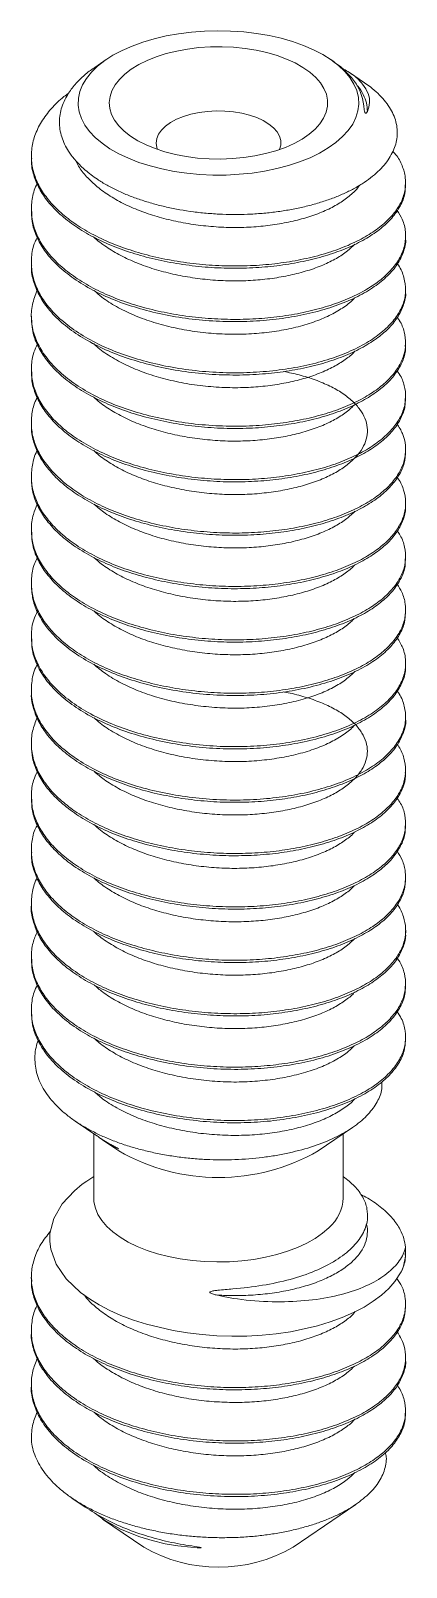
# Paper-space layout '_Trimetric' of a CAD drawing. Header units: millimetres. Extents: x -3 to 3, y -0.8 to 23.9.
import ezdxf

# ---------------------------------------------------------------- set-up
doc = ezdxf.new("R2010")
doc.units = ezdxf.units.MM

psp = doc.layouts.new('_Trimetric')

# ---------------------------------------------------------------- linework, layer by layer
at = {"color": 7, "linetype": 'Continuous', "lineweight": 15}
for p, q in [((-1.799, 23.411), (-1.983, 23.285)), ((1.853, 23.374), (1.799, 23.411)), ((2.34, 23.04), (2.102, 23.203)), ((-3, 21.864), (-3, 21.827)), ((3, 21.399), (3, 21.435)), ((-3, 21.006), (-3, 20.97)), ((3, 20.542), (3, 20.578)), ((-3, 20.149), (-3, 20.113)), ((3, 19.684), (3, 19.721)), ((-3, 19.292), (-3, 19.256)), ((3, 18.827), (3, 18.863)), ((-3, 18.435), (-3, 18.399)), ((3, 17.97), (3, 18.006)), ((-3, 17.578), (-3, 17.542)), ((3, 17.113), (3, 17.149)), ((-3, 16.721), (-3, 16.684)), ((3, 16.256), (3, 16.292)), ((-3, 15.863), (-3, 15.827)), ((3, 15.399), (3, 15.435)), ((-3, 15.006), (-3, 14.97)), ((3, 14.541), (3, 14.578)), ((-3, 14.149), (-3, 14.113)), ((3, 13.684), (3, 13.72)), ((-3, 13.292), (-3, 13.256)), ((3, 12.827), (3, 12.863)), ((-3, 12.435), (-3, 12.399)), ((3, 11.97), (3, 12.006)), ((-3, 11.578), (-3, 11.541)), ((3, 11.113), (3, 11.149)), ((-3, 10.72), (-3, 10.684)), ((3, 10.256), (3, 10.292)), ((-3, 9.863), (-3, 9.827)), ((3, 9.398), (3, 9.435)), ((-3, 9.006), (-3, 8.97)), ((3, 8.541), (3, 8.577)), ((-3, 8.149), (-3, 8.113)), ((3, 7.684), (3, 7.72)), ((-2.298, 6.375), (-1.948, 6.135)), ((-2, 6.17), (-2, 5.143)), ((1.599, 5.896), (2.148, 6.272)), ((2, 5.143), (2, 6.17)), ((-1.853, 6.07), (-1.599, 5.896)), ((-2, 5.487), (-2.11, 5.412)), ((3, 4.255), (3, 4.286)), ((-3, 3.863), (-3, 3.827)), ((3, 3.398), (3, 3.434)), ((-3, 3.006), (-3, 2.97)), ((3, 2.541), (3, 2.577)), ((-3, 2.149), (-3, 2.113)), ((3, 1.684), (3, 1.72)), ((-3, 1.292), (-3, 1.286)), ((-2.349, 0.324), (-2.137, 0.178)), ((1.199, -0.464), (2.199, 0.221)), ((-1.858, -0.013), (-1.199, -0.464))]:
    psp.add_line(p, q, dxfattribs=at)
at = {"color": 7, "linetype": 'Continuous', "lineweight": 15, "flags": 128}
for points in [[(1.99, 22.174), (2.08, 22.272), (2.151, 22.375), (2.203, 22.48), (2.236, 22.587), (2.25, 22.696), (2.243, 22.804), (2.217, 22.912), (2.172, 23.018), (2.107, 23.121), (2.024, 23.221), (1.923, 23.317), (1.805, 23.407), (1.671, 23.491), (1.523, 23.568), (1.361, 23.638), (1.187, 23.699), (1.003, 23.752), (0.81, 23.796), (0.61, 23.83), (0.405, 23.855), (0.195, 23.869), (-0.015, 23.874), (-0.226, 23.868), (-0.435, 23.852), (-0.639, 23.826), (-0.839, 23.79), (-1.03, 23.745), (-1.213, 23.691), (-1.385, 23.628), (-1.545, 23.557), (-1.692, 23.479), (-1.823, 23.394), (-1.939, 23.303), (-2.037, 23.207), (-2.118, 23.107), (-2.179, 23.003), (-2.222, 22.896), (-2.245, 22.789), (-2.249, 22.68), (-2.233, 22.572), (-2.197, 22.465), (-2.142, 22.36), (-2.068, 22.258), (-1.976, 22.16), (-1.866, 22.067), (-1.74, 21.98), (-1.599, 21.9), (-1.444, 21.826), (-1.276, 21.76), (-1.096, 21.703), (-0.908, 21.655), (-0.711, 21.615), (-0.508, 21.586), (-0.3, 21.566), (-0.09, 21.557), (0.121, 21.558), (0.331, 21.569), (0.538, 21.59), (0.74, 21.621), (0.935, 21.661), (1.123, 21.711), (1.301, 21.769), (1.467, 21.836), (1.62, 21.911), (1.759, 21.992), (1.883, 22.081), (1.99, 22.174)], [(1.548, 22.294), (1.452, 22.212), (1.34, 22.135), (1.213, 22.065), (1.072, 22.002), (0.919, 21.948), (0.755, 21.902), (0.583, 21.865), (0.405, 21.838), (0.221, 21.821), (0.036, 21.814), (-0.151, 21.817), (-0.335, 21.83), (-0.516, 21.854), (-0.691, 21.887), (-0.858, 21.929), (-1.015, 21.981), (-1.161, 22.04), (-1.293, 22.108), (-1.411, 22.182), (-1.513, 22.262), (-1.598, 22.348), (-1.665, 22.437), (-1.713, 22.53), (-1.741, 22.625), (-1.75, 22.721), (-1.739, 22.816), (-1.708, 22.911), (-1.658, 23.003), (-1.589, 23.093), (-1.502, 23.177), (-1.398, 23.257), (-1.278, 23.33), (-1.144, 23.397), (-0.997, 23.456), (-0.838, 23.506), (-0.67, 23.548), (-0.495, 23.58), (-0.313, 23.602), (-0.129, 23.614), (0.058, 23.616), (0.243, 23.608), (0.426, 23.589), (0.604, 23.561), (0.775, 23.523), (0.938, 23.476), (1.089, 23.42), (1.229, 23.357), (1.354, 23.286), (1.464, 23.208), (1.558, 23.125), (1.634, 23.038), (1.691, 22.947), (1.729, 22.853), (1.748, 22.757), (1.747, 22.661), (1.726, 22.566), (1.685, 22.472), (1.626, 22.381), (1.548, 22.294)], [(1.85, 23.369), (1.956, 23.298), (2.131, 23.125), (2.21, 23.014), (2.269, 22.898), (2.306, 22.785), (2.328, 22.667), (2.336, 22.604), (2.341, 22.581), (2.344, 22.568), (2.346, 22.563), (2.349, 22.557), (2.351, 22.555), (2.353, 22.553), (2.354, 22.551), (2.357, 22.55), (2.36, 22.55), (2.368, 22.553), (2.386, 22.578), (2.386, 22.578)], [(0.979, 21.968), (0.998, 22.038), (0.997, 22.11), (0.977, 22.181), (0.939, 22.25), (0.881, 22.315), (0.807, 22.376), (0.717, 22.431), (0.613, 22.479), (0.497, 22.519), (0.372, 22.55), (0.239, 22.572), (0.101, 22.584), (-0.038, 22.587), (-0.177, 22.579), (-0.312, 22.561), (-0.441, 22.534), (-0.562, 22.498), (-0.671, 22.454), (-0.768, 22.402), (-0.85, 22.344), (-0.915, 22.28), (-0.962, 22.212), (-0.991, 22.142), (-1, 22.07), (-0.99, 21.999), (-0.979, 21.968)], [(-2.109, 5.41), (-2.183, 5.36), (-2.308, 5.257), (-2.505, 5.044), (-2.64, 4.81), (-2.703, 4.567), (-2.706, 4.442), (-2.69, 4.316), (-2.603, 4.076), (-2.44, 3.84), (-2.211, 3.623), (-2.07, 3.52), (-1.912, 3.423), (-1.744, 3.335), (-1.563, 3.254), (-1.365, 3.18), (-1.156, 3.114), (-0.725, 3.013), (-0.495, 2.975), (-0.26, 2.946), (-0.024, 2.929), (0.214, 2.921), (0.456, 2.924), (0.698, 2.938), (0.927, 2.961), (1.152, 2.994), (1.374, 3.038), (1.589, 3.09), (1.791, 3.152), (1.983, 3.221), (2.165, 3.301), (2.334, 3.389), (2.481, 3.481), (2.614, 3.581), (2.731, 3.687), (2.829, 3.799), (2.929, 3.952), (2.929, 3.952)], [(1.769, 4.662), (1.667, 4.574), (1.549, 4.491), (1.415, 4.415), (1.267, 4.346), (1.107, 4.285), (0.936, 4.233), (0.755, 4.189), (0.567, 4.155), (0.373, 4.131), (0.176, 4.117), (-0.024, 4.113), (-0.223, 4.119), (-0.419, 4.136), (-0.612, 4.162), (-0.799, 4.199), (-0.977, 4.244), (-1.146, 4.299), (-1.304, 4.362), (-1.448, 4.433), (-1.578, 4.51), (-1.693, 4.594), (-1.79, 4.684), (-1.87, 4.778), (-1.932, 4.876), (-1.974, 4.976), (-1.996, 5.078), (-2, 5.143)], [(-3, 1.286), (-3, 1.272), (-2.997, 1.222)], [(-1.969, 0.078), (-1.829, -0.032), (-1.569, -0.177), (-1.263, -0.3), (-1.065, -0.36), (-0.855, -0.409), (-0.652, -0.444), (-0.443, -0.467), (-0.341, -0.473), (-0.306, -0.474), (-0.29, -0.473), (-0.284, -0.473), (-0.279, -0.472), (-0.278, -0.472), (-0.277, -0.471), (-0.278, -0.47), (-0.28, -0.47), (-0.285, -0.468), (-0.305, -0.464), (-0.381, -0.453), (-0.381, -0.453)]]:
    psp.add_lwpolyline(points, dxfattribs=at)
at = {"color": 7, "linetype": 'Continuous', "lineweight": 15}
for centre, radius, start, end in [((0, 8.682), 3.213, 240.158, 299.842), ((1.315, 5.177), 0.686, 311.4417, 357.1964), ((2.168, 4.287), 0.832, 336.2363, 4.293), ((0, 1.6), 2.387, 239.8438, 300.1562)]:
    psp.add_arc(centre, radius, start, end, dxfattribs=at)
for points, knots in [([(2.339, 23.039), (2.372, 23.017), (2.45, 22.963), (2.557, 22.869), (2.66, 22.76), (2.743, 22.646), (2.805, 22.53), (2.847, 22.412), (2.867, 22.292), (2.866, 22.172), (2.844, 22.055), (2.802, 21.941), (2.74, 21.827), (2.658, 21.717), (2.558, 21.612), (2.441, 21.511), (2.304, 21.416), (2.151, 21.327), (1.985, 21.247), (1.807, 21.175), (1.614, 21.111), (1.41, 21.055), (1.199, 21.009), (0.983, 20.973), (0.757, 20.946), (0.527, 20.929), (0.296, 20.922), (0.065, 20.926), (-0.168, 20.941), (-0.471, 20.973), (-0.766, 21.026), (-1.046, 21.096), (-1.249, 21.158), (-1.44, 21.228), (-1.62, 21.306), (-1.789, 21.394), (-1.966, 21.502), (-2.131, 21.627), (-2.277, 21.769), (-2.41, 21.936), (-2.496, 22.101), (-2.539, 22.261), (-2.556, 22.421), (-2.531, 22.621), (-2.436, 22.832), (-2.308, 23.007), (-2.167, 23.144), (-2.063, 23.235), (-1.991, 23.278), (-1.982, 23.283)], [0, 0, 0, 0, 0.01412, 0.034525, 0.055374, 0.076376, 0.096641, 0.117053, 0.137934, 0.158976, 0.178743, 0.198648, 0.218988, 0.239478, 0.259196, 0.279052, 0.299353, 0.319813, 0.339199, 0.358722, 0.37868, 0.398789, 0.41803, 0.437406, 0.456992, 0.476869, 0.495945, 0.515159, 0.53459, 0.554316, 0.591662, 0.610823, 0.630126, 0.648905, 0.667683, 0.686859, 0.706034, 0.733247, 0.756439, 0.779632, 0.815884, 0.834576, 0.853269, 0.888741, 0.925261, 0.951653, 0.974021, 0.996653, 1, 1, 1, 1]), ([(2.386, 22.578), (2.402, 22.625), (2.435, 22.72), (2.406, 22.87), (2.317, 23.02), (2.181, 23.157), (2.044, 23.236), (1.98, 23.273)], [0, 0, 0, 0, 0.195775, 0.39667, 0.602216, 0.812474, 1, 1, 1, 1]), ([(2.797, 21.937), (2.811, 21.921), (2.879, 21.849), (2.95, 21.708), (3.005, 21.519), (3, 21.326), (2.941, 21.135), (2.827, 20.952), (2.662, 20.779), (2.45, 20.619), (2.191, 20.475), (1.889, 20.35), (1.552, 20.248), (1.189, 20.171), (0.808, 20.119), (0.411, 20.095), (0.002, 20.099), (-0.409, 20.133), (-0.811, 20.195), (-1.194, 20.283), (-1.554, 20.396), (-1.886, 20.534), (-2.188, 20.696), (-2.45, 20.879), (-2.664, 21.078), (-2.828, 21.288), (-2.94, 21.505), (-3, 21.731), (-3.004, 21.961), (-2.952, 22.191), (-2.846, 22.414), (-2.686, 22.623), (-2.536, 22.777), (-2.425, 22.855), (-2.399, 22.874)], [0, 0, 0, 0, 0.008828, 0.040967, 0.073701, 0.106779, 0.139893, 0.17273, 0.204996, 0.237254, 0.270087, 0.303199, 0.33628, 0.369019, 0.401163, 0.433568, 0.466486, 0.499618, 0.532651, 0.565278, 0.597366, 0.629905, 0.662896, 0.696033, 0.729004, 0.761505, 0.793603, 0.826263, 0.859311, 0.892439, 0.925334, 0.957698, 0.98987, 1, 1, 1, 1]), ([(2.993, 21.399), (2.993, 21.353), (2.993, 21.239), (2.92, 21.059), (2.79, 20.87), (2.607, 20.696), (2.382, 20.541), (2.11, 20.402), (1.797, 20.283), (1.452, 20.188), (1.083, 20.118), (0.697, 20.073), (0.296, 20.057), (-0.114, 20.069), (-0.524, 20.111), (-0.921, 20.181), (-1.298, 20.276), (-1.651, 20.396), (-1.975, 20.541), (-2.266, 20.71), (-2.515, 20.898), (-2.716, 21.1), (-2.866, 21.312), (-2.96, 21.532), (-3.003, 21.705), (-2.996, 21.805), (-2.994, 21.827)], [0, 0, 0, 0, 0.031143, 0.077744, 0.123832, 0.16625, 0.209103, 0.252609, 0.296369, 0.33997, 0.383008, 0.42538, 0.468405, 0.512, 0.55576, 0.599274, 0.642141, 0.684553, 0.727733, 0.771398, 0.81514, 0.858548, 0.901228, 0.943766, 0.987084, 1, 1, 1, 1]), ([(2.862, 20.99), (2.892, 20.943), (2.963, 20.831), (3.006, 20.645), (2.997, 20.44), (2.922, 20.238), (2.789, 20.049), (2.607, 19.875), (2.382, 19.72), (2.11, 19.581), (1.797, 19.462), (1.452, 19.367), (1.083, 19.297), (0.697, 19.252), (0.296, 19.236), (-0.114, 19.248), (-0.524, 19.29), (-0.921, 19.36), (-1.298, 19.455), (-1.651, 19.575), (-1.975, 19.72), (-2.266, 19.889), (-2.515, 20.077), (-2.716, 20.279), (-2.865, 20.491), (-2.962, 20.711), (-3.008, 20.939), (-2.992, 21.169), (-2.955, 21.332), (-2.909, 21.414), (-2.905, 21.422)], [0, 0, 0, 0, 0.028218, 0.067515, 0.107221, 0.146912, 0.186167, 0.222296, 0.258795, 0.29585, 0.333122, 0.370258, 0.406915, 0.443004, 0.47965, 0.516781, 0.554053, 0.591114, 0.627626, 0.663749, 0.700527, 0.737718, 0.774974, 0.811945, 0.848297, 0.884528, 0.921423, 0.958658, 0.995882, 1, 1, 1, 1]), ([(2.998, 20.542), (2.999, 20.538), (3.009, 20.465), (2.97, 20.324), (2.877, 20.125), (2.718, 19.937), (2.505, 19.762), (2.239, 19.605), (1.922, 19.468), (1.565, 19.358), (1.178, 19.275), (0.77, 19.222), (0.344, 19.2), (-0.093, 19.21), (-0.53, 19.254), (-0.953, 19.33), (-1.353, 19.435), (-1.724, 19.568), (-2.062, 19.729), (-2.359, 19.916), (-2.606, 20.123), (-2.796, 20.344), (-2.925, 20.574), (-2.994, 20.785), (-2.993, 20.918), (-2.993, 20.97)], [0, 0, 0, 0, 0.002659, 0.049334, 0.095797, 0.141561, 0.186821, 0.232939, 0.279553, 0.326167, 0.372284, 0.417545, 0.463309, 0.509772, 0.556447, 0.602834, 0.648451, 0.693804, 0.740029, 0.786675, 0.833245, 0.879244, 0.924461, 0.970362, 1, 1, 1, 1]), ([(2.867, 20.13), (2.873, 20.123), (2.928, 20.054), (2.979, 19.912), (3.012, 19.709), (2.974, 19.503), (2.876, 19.304), (2.718, 19.116), (2.505, 18.941), (2.239, 18.784), (1.922, 18.647), (1.565, 18.536), (1.178, 18.454), (0.77, 18.401), (0.344, 18.379), (-0.093, 18.389), (-0.53, 18.433), (-0.953, 18.509), (-1.353, 18.614), (-1.724, 18.747), (-2.062, 18.908), (-2.359, 19.095), (-2.606, 19.302), (-2.795, 19.523), (-2.926, 19.753), (-2.998, 19.993), (-3.004, 20.239), (-2.971, 20.428), (-2.917, 20.531), (-2.905, 20.555)], [0, 0, 0, 0, 0.004007, 0.042942, 0.082535, 0.122373, 0.16203, 0.201091, 0.239722, 0.279084, 0.31887, 0.358656, 0.398018, 0.436649, 0.47571, 0.515367, 0.555205, 0.594798, 0.633733, 0.672443, 0.711897, 0.75171, 0.791459, 0.83072, 0.869314, 0.908491, 0.948204, 0.988032, 1, 1, 1, 1]), ([(2.998, 19.684), (2.999, 19.679), (3.008, 19.61), (2.973, 19.477), (2.889, 19.289), (2.748, 19.111), (2.559, 18.945), (2.323, 18.793), (2.041, 18.658), (1.719, 18.544), (1.368, 18.455), (0.995, 18.391), (0.596, 18.352), (0.174, 18.343), (-0.264, 18.366), (-0.698, 18.423), (-1.112, 18.511), (-1.501, 18.626), (-1.86, 18.77), (-2.183, 18.942), (-2.462, 19.137), (-2.686, 19.351), (-2.854, 19.576), (-2.958, 19.81), (-3.005, 19.991), (-2.996, 20.093), (-2.994, 20.113)], [0, 0, 0, 0, 0.00335, 0.047113, 0.09071, 0.133738, 0.176112, 0.219153, 0.262757, 0.306519, 0.350027, 0.392883, 0.435304, 0.481394, 0.527998, 0.574618, 0.620759, 0.666035, 0.711765, 0.758211, 0.804886, 0.851289, 0.896938, 0.942265, 0.988465, 1, 1, 1, 1]), ([(2.865, 19.272), (2.877, 19.257), (2.933, 19.182), (2.983, 19.04), (3.01, 18.848), (2.976, 18.656), (2.888, 18.468), (2.748, 18.29), (2.559, 18.124), (2.323, 17.972), (2.041, 17.837), (1.719, 17.723), (1.368, 17.634), (0.995, 17.57), (0.596, 17.531), (0.174, 17.522), (-0.264, 17.545), (-0.698, 17.602), (-1.112, 17.69), (-1.501, 17.805), (-1.86, 17.949), (-2.183, 18.121), (-2.462, 18.316), (-2.687, 18.53), (-2.853, 18.755), (-2.962, 18.989), (-3.008, 19.231), (-2.996, 19.475), (-2.935, 19.633), (-2.905, 19.71)], [0, 0, 0, 0, 0.009359, 0.045882, 0.082954, 0.120237, 0.157379, 0.194036, 0.230135, 0.266803, 0.30395, 0.341233, 0.378299, 0.414809, 0.450948, 0.490214, 0.529917, 0.569634, 0.608943, 0.647515, 0.686474, 0.726042, 0.765806, 0.805338, 0.844228, 0.882843, 0.922203, 0.961935, 1, 1, 1, 1]), ([(2.994, 18.827), (2.995, 18.804), (3.002, 18.717), (2.955, 18.566), (2.855, 18.381), (2.699, 18.206), (2.497, 18.043), (2.247, 17.896), (1.954, 17.766), (1.623, 17.659), (1.265, 17.577), (0.887, 17.52), (0.493, 17.49), (0.086, 17.488), (-0.325, 17.516), (-0.73, 17.572), (-1.118, 17.656), (-1.482, 17.763), (-1.821, 17.896), (-2.13, 18.054), (-2.4, 18.233), (-2.625, 18.429), (-2.799, 18.637), (-2.921, 18.852), (-2.991, 19.06), (-2.994, 19.196), (-2.995, 19.256)], [0, 0, 0, 0, 0.015704, 0.059459, 0.102932, 0.145727, 0.188177, 0.231413, 0.2751, 0.318829, 0.362189, 0.40479, 0.447401, 0.490767, 0.534498, 0.578182, 0.621411, 0.663855, 0.70666, 0.750138, 0.793894, 0.837514, 0.880594, 0.922969, 0.96595, 1, 1, 1, 1]), ([(2.864, 18.415), (2.886, 18.383), (2.949, 18.29), (2.996, 18.129), (3.006, 17.937), (2.957, 17.745), (2.854, 17.56), (2.7, 17.385), (2.497, 17.222), (2.247, 17.075), (1.954, 16.945), (1.623, 16.838), (1.265, 16.756), (0.887, 16.699), (0.493, 16.669), (0.086, 16.667), (-0.325, 16.695), (-0.73, 16.751), (-1.118, 16.835), (-1.482, 16.942), (-1.821, 17.075), (-2.13, 17.233), (-2.4, 17.412), (-2.625, 17.608), (-2.799, 17.816), (-2.922, 18.031), (-2.993, 18.256), (-3.006, 18.486), (-2.978, 18.682), (-2.924, 18.798), (-2.905, 18.84)], [0, 0, 0, 0, 0.019713, 0.056496, 0.093736, 0.131088, 0.168199, 0.204732, 0.24097, 0.277879, 0.315173, 0.352503, 0.389518, 0.425884, 0.46226, 0.49928, 0.536612, 0.573903, 0.610806, 0.647039, 0.68358, 0.720696, 0.758048, 0.795285, 0.832061, 0.868235, 0.904926, 0.942122, 0.97948, 1, 1, 1, 1]), ([(2.994, 17.97), (2.994, 17.929), (2.995, 17.823), (2.932, 17.656), (2.816, 17.473), (2.647, 17.301), (2.431, 17.143), (2.169, 17), (1.864, 16.877), (1.524, 16.776), (1.16, 16.701), (0.777, 16.652), (0.379, 16.629), (-0.03, 16.636), (-0.441, 16.672), (-0.842, 16.736), (-1.223, 16.826), (-1.581, 16.941), (-1.912, 17.081), (-2.21, 17.245), (-2.469, 17.43), (-2.679, 17.63), (-2.839, 17.84), (-2.945, 18.058), (-2.998, 18.246), (-2.994, 18.36), (-2.993, 18.399)], [0, 0, 0, 0, 0.028077, 0.071794, 0.115115, 0.157656, 0.20033, 0.243734, 0.287475, 0.331141, 0.374324, 0.416737, 0.459599, 0.503109, 0.546869, 0.590465, 0.633494, 0.675864, 0.718898, 0.762496, 0.806255, 0.849763, 0.89262, 0.935035, 0.978222, 1, 1, 1, 1]), ([(2.864, 17.563), (2.895, 17.512), (2.964, 17.399), (3.005, 17.218), (2.998, 17.025), (2.933, 16.835), (2.815, 16.652), (2.647, 16.48), (2.431, 16.321), (2.169, 16.179), (1.864, 16.056), (1.524, 15.955), (1.16, 15.88), (0.777, 15.831), (0.379, 15.808), (-0.03, 15.815), (-0.441, 15.851), (-0.842, 15.915), (-1.223, 16.005), (-1.581, 16.12), (-1.912, 16.26), (-2.21, 16.424), (-2.468, 16.609), (-2.679, 16.809), (-2.839, 17.019), (-2.947, 17.237), (-3.003, 17.463), (-3, 17.694), (-2.966, 17.871), (-2.915, 17.967), (-2.904, 17.989)], [0, 0, 0, 0, 0.030841, 0.067718, 0.104955, 0.142205, 0.179117, 0.215365, 0.251726, 0.288709, 0.325978, 0.363184, 0.39998, 0.436118, 0.472639, 0.509712, 0.546998, 0.584145, 0.620808, 0.656911, 0.693578, 0.730726, 0.768012, 0.805083, 0.8416, 0.877741, 0.914539, 0.951746, 0.989015, 1, 1, 1, 1]), ([(2.998, 17.113), (2.994, 17.053), (2.986, 16.93), (2.905, 16.746), (2.773, 16.566), (2.591, 16.398), (2.362, 16.243), (2.087, 16.106), (1.771, 15.989), (1.423, 15.895), (1.053, 15.828), (0.666, 15.785), (0.264, 15.771), (-0.147, 15.786), (-0.556, 15.83), (-0.952, 15.902), (-1.327, 15.999), (-1.677, 16.121), (-1.999, 16.268), (-2.288, 16.438), (-2.533, 16.628), (-2.729, 16.831), (-2.875, 17.043), (-2.965, 17.264), (-3.005, 17.432), (-2.997, 17.525), (-2.995, 17.541)], [0, 0, 0, 0, 0.040443, 0.084089, 0.127226, 0.169617, 0.212535, 0.256075, 0.299837, 0.343407, 0.386384, 0.42876, 0.471844, 0.515466, 0.559222, 0.602698, 0.645498, 0.687945, 0.731178, 0.774864, 0.818594, 0.861957, 0.904563, 0.94717, 0.990533, 1, 1, 1, 1]), ([(2.865, 16.705), (2.871, 16.697), (2.923, 16.631), (2.974, 16.497), (3.01, 16.306), (2.985, 16.113), (2.905, 15.925), (2.773, 15.745), (2.591, 15.577), (2.362, 15.422), (2.087, 15.285), (1.771, 15.168), (1.423, 15.074), (1.053, 15.007), (0.666, 14.964), (0.264, 14.95), (-0.147, 14.965), (-0.556, 15.009), (-0.952, 15.081), (-1.327, 15.178), (-1.677, 15.3), (-1.999, 15.447), (-2.288, 15.617), (-2.533, 15.807), (-2.73, 16.01), (-2.875, 16.222), (-2.968, 16.443), (-3.009, 16.671), (-2.988, 16.901), (-2.951, 17.059), (-2.907, 17.135), (-2.906, 17.138)], [0, 0, 0, 0, 0.004544, 0.040931, 0.077918, 0.115168, 0.152331, 0.18906, 0.225154, 0.261697, 0.298769, 0.33603, 0.373129, 0.409722, 0.445802, 0.482487, 0.519629, 0.556885, 0.593903, 0.630345, 0.666487, 0.703298, 0.740494, 0.777728, 0.81465, 0.850927, 0.887204, 0.924127, 0.961361, 0.998557, 1, 1, 1, 1]), ([(2.995, 16.256), (2.997, 16.242), (3.005, 16.165), (2.965, 16.023), (2.874, 15.837), (2.726, 15.66), (2.531, 15.495), (2.289, 15.346), (2.001, 15.213), (1.675, 15.103), (1.321, 15.016), (0.945, 14.956), (0.554, 14.921), (0.149, 14.915), (-0.263, 14.938), (-0.669, 14.99), (-1.06, 15.07), (-1.428, 15.174), (-1.771, 15.303), (-2.085, 15.457), (-2.362, 15.633), (-2.594, 15.827), (-2.776, 16.033), (-2.906, 16.247), (-2.986, 16.465), (-2.994, 16.613), (-2.998, 16.684)], [0, 0, 0, 0, 0.009028, 0.05279, 0.096333, 0.139256, 0.181645, 0.224778, 0.268422, 0.312172, 0.355614, 0.398355, 0.440843, 0.484119, 0.527821, 0.571539, 0.614863, 0.65741, 0.700079, 0.74348, 0.78722, 0.830888, 0.874075, 0.916491, 0.959348, 1, 1, 1, 1]), ([(2.866, 15.841), (2.882, 15.819), (2.941, 15.737), (2.99, 15.586), (3.009, 15.395), (2.968, 15.202), (2.873, 15.016), (2.726, 14.839), (2.531, 14.674), (2.289, 14.525), (2.001, 14.392), (1.675, 14.282), (1.321, 14.195), (0.945, 14.135), (0.554, 14.1), (0.149, 14.094), (-0.263, 14.117), (-0.669, 14.169), (-1.06, 14.249), (-1.428, 14.353), (-1.771, 14.482), (-2.085, 14.636), (-2.362, 14.812), (-2.594, 15.006), (-2.776, 15.212), (-2.906, 15.426), (-2.985, 15.649), (-3.008, 15.879), (-2.984, 16.088), (-2.929, 16.217), (-2.905, 16.271)], [0, 0, 0, 0, 0.0136334, 0.0503229, 0.0875209, 0.1248843, 0.1620605, 0.1987075, 0.2348985, 0.271725, 0.308988, 0.3463409, 0.3834316, 0.4199229, 0.4561988, 0.4931473, 0.5304594, 0.5677854, 0.604775, 0.6411008, 0.6775312, 0.7145865, 0.7519313, 0.7892143, 0.8260875, 0.8623011, 0.8988925, 0.936039, 0.9734004, 1, 1, 1, 1]), ([(2.993, 15.399), (2.994, 15.367), (2.999, 15.271), (2.945, 15.113), (2.837, 14.929), (2.676, 14.755), (2.467, 14.594), (2.212, 14.449), (1.913, 14.323), (1.578, 14.219), (1.217, 14.14), (0.836, 14.086), (0.44, 14.059), (0.033, 14.061), (-0.379, 14.093), (-0.782, 14.153), (-1.167, 14.24), (-1.528, 14.35), (-1.863, 14.487), (-2.167, 14.647), (-2.432, 14.829), (-2.65, 15.027), (-2.818, 15.236), (-2.933, 15.452), (-2.994, 15.651), (-2.994, 15.777), (-2.994, 15.827)], [0, 0, 0, 0, 0.0213947, 0.0651361, 0.1085429, 0.1512221, 0.1937594, 0.2370764, 0.2807921, 0.3244961, 0.3677788, 0.4102743, 0.4530044, 0.4964408, 0.5401889, 0.5838365, 0.6269772, 0.6693687, 0.7122821, 0.7558197, 0.7995811, 0.8431535, 0.8861346, 0.928509, 0.9715887, 1, 1, 1, 1]), ([(2.863, 14.989), (2.89, 14.948), (2.956, 14.846), (3.001, 14.675), (3.003, 14.483), (2.947, 14.292), (2.837, 14.108), (2.676, 13.934), (2.467, 13.773), (2.212, 13.628), (1.913, 13.502), (1.578, 13.398), (1.217, 13.319), (0.836, 13.265), (0.44, 13.238), (0.033, 13.24), (-0.379, 13.272), (-0.782, 13.332), (-1.167, 13.419), (-1.528, 13.529), (-1.863, 13.665), (-2.167, 13.826), (-2.432, 14.008), (-2.65, 14.206), (-2.818, 14.415), (-2.934, 14.631), (-2.998, 14.857), (-3.004, 15.087), (-2.973, 15.275), (-2.92, 15.381), (-2.904, 15.414)], [0, 0, 0, 0, 0.024849, 0.0616771, 0.0989185, 0.1362257, 0.1732475, 0.2096487, 0.2459289, 0.2828742, 0.3201594, 0.3574347, 0.3943507, 0.4305952, 0.4670399, 0.504087, 0.5413999, 0.5786271, 0.6154219, 0.6515778, 0.6881788, 0.7253122, 0.7626364, 0.7997995, 0.8364582, 0.8725995, 0.9093424, 0.9465462, 0.9838655, 1, 1, 1, 1]), ([(2.995, 14.542), (2.993, 14.488), (2.989, 14.365), (2.907, 14.178), (2.767, 13.986), (2.568, 13.807), (2.316, 13.645), (2.013, 13.503), (1.665, 13.385), (1.285, 13.295), (0.882, 13.233), (0.461, 13.202), (0.026, 13.204), (-0.412, 13.239), (-0.841, 13.306), (-1.247, 13.404), (-1.626, 13.529), (-1.974, 13.682), (-2.283, 13.863), (-2.544, 14.065), (-2.75, 14.283), (-2.896, 14.511), (-2.985, 14.741), (-2.993, 14.896), (-2.997, 14.97)], [0, 0, 0, 0, 0.036688, 0.083257, 0.129256, 0.174472, 0.220372, 0.266899, 0.313562, 0.359862, 0.405321, 0.450816, 0.497135, 0.543802, 0.590316, 0.636186, 0.681408, 0.727434, 0.774014, 0.820654, 0.866855, 0.912183, 0.957833, 1, 1, 1, 1]), ([(2.864, 14.133), (2.897, 14.078), (2.97, 13.958), (3.008, 13.764), (2.991, 13.558), (2.909, 13.357), (2.767, 13.165), (2.568, 12.986), (2.316, 12.824), (2.013, 12.682), (1.665, 12.564), (1.285, 12.474), (0.882, 12.412), (0.461, 12.381), (0.026, 12.383), (-0.412, 12.418), (-0.841, 12.485), (-1.247, 12.583), (-1.626, 12.708), (-1.974, 12.861), (-2.283, 13.042), (-2.545, 13.244), (-2.75, 13.462), (-2.897, 13.69), (-2.985, 13.927), (-3.009, 14.172), (-2.983, 14.384), (-2.925, 14.51), (-2.903, 14.556)], [0, 0, 0, 0, 0.032912, 0.072331, 0.112109, 0.151821, 0.191048, 0.229607, 0.268749, 0.308425, 0.348218, 0.387701, 0.426467, 0.465263, 0.504763, 0.544559, 0.584224, 0.623341, 0.661905, 0.701154, 0.740876, 0.780649, 0.820048, 0.858702, 0.897631, 0.937203, 0.977006, 1, 1, 1, 1]), ([(2.995, 13.684), (2.997, 13.672), (3.007, 13.592), (2.963, 13.443), (2.861, 13.245), (2.695, 13.058), (2.476, 12.885), (2.204, 12.73), (1.882, 12.596), (1.52, 12.489), (1.131, 12.41), (0.72, 12.36), (0.293, 12.342), (-0.145, 12.356), (-0.581, 12.404), (-1.002, 12.484), (-1.398, 12.592), (-1.766, 12.728), (-2.1, 12.893), (-2.392, 13.082), (-2.631, 13.291), (-2.815, 13.513), (-2.936, 13.745), (-2.998, 13.947), (-2.993, 14.07), (-2.992, 14.113)], [0, 0, 0, 0, 0.008187, 0.054864, 0.101269, 0.14692, 0.192249, 0.238451, 0.285091, 0.331672, 0.3777, 0.422922, 0.468794, 0.515308, 0.561976, 0.608297, 0.653792, 0.699253, 0.745553, 0.792217, 0.838745, 0.884646, 0.929863, 0.975863, 1, 1, 1, 1]), ([(2.864, 13.273), (2.875, 13.259), (2.935, 13.181), (2.986, 13.031), (3.011, 12.827), (2.966, 12.622), (2.86, 12.424), (2.696, 12.237), (2.476, 12.064), (2.204, 11.909), (1.882, 11.775), (1.52, 11.668), (1.131, 11.589), (0.72, 11.539), (0.293, 11.521), (-0.145, 11.535), (-0.581, 11.583), (-1.002, 11.663), (-1.398, 11.771), (-1.766, 11.907), (-2.1, 12.072), (-2.391, 12.261), (-2.631, 12.47), (-2.814, 12.692), (-2.938, 12.924), (-3.003, 13.165), (-3, 13.41), (-2.965, 13.592), (-2.913, 13.686), (-2.905, 13.702)], [0, 0, 0, 0, 0.008757, 0.047756, 0.087364, 0.127168, 0.166741, 0.20567, 0.244325, 0.283724, 0.323497, 0.36322, 0.40247, 0.441034, 0.480151, 0.519817, 0.559613, 0.599113, 0.63791, 0.676677, 0.71616, 0.755953, 0.79563, 0.834773, 0.873332, 0.912559, 0.952272, 0.992051, 1, 1, 1, 1]), ([(3, 12.827), (3, 12.827), (3.009, 12.762), (2.977, 12.633), (2.898, 12.446), (2.76, 12.267), (2.575, 12.099), (2.342, 11.946), (2.063, 11.81), (1.744, 11.695), (1.395, 11.603), (1.023, 11.537), (0.634, 11.497), (0.232, 11.485), (-0.179, 11.502), (-0.588, 11.549), (-0.982, 11.623), (-1.356, 11.722), (-1.704, 11.846), (-2.024, 11.995), (-2.309, 12.167), (-2.551, 12.357), (-2.743, 12.561), (-2.885, 12.774), (-2.97, 12.996), (-3.007, 13.158), (-2.998, 13.245), (-2.997, 13.256)], [0, 0, 0, 0, 0.000144, 0.0439, 0.087521, 0.130601, 0.172976, 0.215958, 0.259531, 0.303292, 0.34683, 0.389744, 0.432136, 0.475277, 0.518925, 0.562674, 0.606111, 0.648841, 0.691337, 0.734621, 0.778325, 0.822041, 0.865359, 0.907896, 0.950576, 0.993983, 1, 1, 1, 1]), ([(2.865, 12.417), (2.874, 12.405), (2.928, 12.335), (2.979, 12.196), (3.01, 12.005), (2.981, 11.812), (2.897, 11.624), (2.76, 11.446), (2.575, 11.278), (2.342, 11.125), (2.063, 10.989), (1.744, 10.874), (1.395, 10.782), (1.023, 10.716), (0.634, 10.676), (0.232, 10.664), (-0.179, 10.681), (-0.588, 10.728), (-0.982, 10.802), (-1.356, 10.901), (-1.704, 11.025), (-2.024, 11.174), (-2.309, 11.346), (-2.55, 11.536), (-2.743, 11.74), (-2.884, 11.953), (-2.973, 12.175), (-3.008, 12.403), (-2.991, 12.631), (-2.934, 12.779), (-2.906, 12.851)], [0, 0, 0, 0, 0.007044, 0.043508, 0.080546, 0.117819, 0.154978, 0.191676, 0.227773, 0.264387, 0.301505, 0.338784, 0.375872, 0.412428, 0.44854, 0.48529, 0.522472, 0.559739, 0.596741, 0.633141, 0.669342, 0.706213, 0.743443, 0.780682, 0.817583, 0.853819, 0.890175, 0.927152, 0.964414, 1, 1, 1, 1]), ([(2.994, 11.97), (2.996, 11.952), (3.003, 11.869), (2.96, 11.723), (2.864, 11.537), (2.712, 11.361), (2.514, 11.197), (2.267, 11.049), (1.977, 10.918), (1.648, 10.809), (1.292, 10.725), (0.915, 10.666), (0.522, 10.634), (0.116, 10.63), (-0.295, 10.655), (-0.701, 10.71), (-1.09, 10.791), (-1.457, 10.897), (-1.797, 11.028), (-2.108, 11.184), (-2.382, 11.362), (-2.61, 11.557), (-2.788, 11.764), (-2.914, 11.979), (-2.989, 12.192), (-2.994, 12.333), (-2.997, 12.399)], [0, 0, 0, 0, 0.012489, 0.056248, 0.099756, 0.142613, 0.185029, 0.228216, 0.271884, 0.315624, 0.359025, 0.401694, 0.44424, 0.487564, 0.531282, 0.574984, 0.61826, 0.660748, 0.703488, 0.746931, 0.79068, 0.834325, 0.877457, 0.919846, 0.962769, 1, 1, 1, 1]), ([(2.864, 11.557), (2.884, 11.529), (2.945, 11.441), (2.993, 11.285), (3.008, 11.093), (2.963, 10.902), (2.863, 10.716), (2.713, 10.54), (2.513, 10.376), (2.267, 10.228), (1.977, 10.097), (1.648, 9.988), (1.292, 9.904), (0.915, 9.845), (0.522, 9.813), (0.116, 9.809), (-0.295, 9.834), (-0.701, 9.889), (-1.09, 9.97), (-1.457, 10.076), (-1.797, 10.207), (-2.108, 10.363), (-2.382, 10.541), (-2.61, 10.736), (-2.788, 10.943), (-2.914, 11.158), (-2.989, 11.382), (-3.007, 11.611), (-2.982, 11.813), (-2.927, 11.935), (-2.906, 11.981)], [0, 0, 0, 0, 0.016796, 0.053548, 0.090783, 0.128156, 0.165314, 0.201916, 0.23814, 0.275024, 0.312318, 0.349674, 0.386741, 0.423182, 0.459519, 0.496519, 0.533856, 0.57118, 0.608139, 0.644426, 0.680928, 0.71803, 0.755394, 0.792668, 0.829505, 0.865707, 0.902365, 0.939552, 0.976927, 1, 1, 1, 1]), ([(2.993, 11.113), (2.994, 11.076), (2.997, 10.975), (2.938, 10.812), (2.826, 10.629), (2.661, 10.456), (2.449, 10.296), (2.19, 10.152), (1.887, 10.028), (1.55, 9.926), (1.187, 9.849), (0.805, 9.797), (0.409, 9.773), (0, 9.777), (-0.411, 9.811), (-0.813, 9.873), (-1.196, 9.962), (-1.556, 10.074), (-1.888, 10.213), (-2.19, 10.375), (-2.451, 10.558), (-2.665, 10.757), (-2.829, 10.967), (-2.939, 11.184), (-2.997, 11.377), (-2.994, 11.497), (-2.993, 11.541)], [0, 0, 0, 0, 0.02486, 0.06859, 0.111953, 0.154559, 0.197164, 0.240528, 0.284257, 0.327943, 0.371175, 0.413622, 0.456422, 0.499898, 0.543653, 0.587275, 0.630359, 0.672734, 0.715711, 0.759281, 0.803042, 0.846582, 0.8895, 0.93189, 0.975027, 1, 1, 1, 1]), ([(2.863, 10.704), (2.892, 10.658), (2.96, 10.55), (3.003, 10.374), (3.001, 10.182), (2.94, 9.991), (2.826, 9.808), (2.661, 9.635), (2.449, 9.475), (2.19, 9.331), (1.887, 9.207), (1.55, 9.104), (1.187, 9.028), (0.805, 8.976), (0.409, 8.952), (0, 8.956), (-0.411, 8.99), (-0.813, 9.052), (-1.196, 9.141), (-1.556, 9.253), (-1.888, 9.391), (-2.19, 9.554), (-2.451, 9.737), (-2.665, 9.936), (-2.829, 10.146), (-2.941, 10.363), (-3.001, 10.589), (-3.002, 10.819), (-2.969, 11.002), (-2.917, 11.103), (-2.904, 11.13)], [0, 0, 0, 0, 0.027961, 0.064815, 0.102055, 0.139333, 0.176298, 0.212618, 0.248938, 0.285903, 0.323181, 0.360421, 0.397275, 0.43346, 0.469945, 0.507006, 0.544306, 0.581492, 0.618219, 0.654342, 0.690978, 0.72812, 0.765425, 0.802541, 0.839127, 0.875263, 0.912035, 0.949242, 0.986536, 1, 1, 1, 1]), ([(2.996, 10.256), (2.994, 10.201), (2.988, 10.082), (2.912, 9.902), (2.785, 9.722), (2.606, 9.552), (2.38, 9.397), (2.108, 9.258), (1.795, 9.139), (1.45, 9.044), (1.081, 8.974), (0.695, 8.93), (0.294, 8.914), (-0.116, 8.926), (-0.526, 8.968), (-0.924, 9.038), (-1.3, 9.134), (-1.652, 9.254), (-1.977, 9.399), (-2.268, 9.568), (-2.517, 9.756), (-2.717, 9.958), (-2.866, 10.17), (-2.961, 10.39), (-3.003, 10.563), (-2.996, 10.662), (-2.994, 10.684)], [0, 0, 0, 0, 0.03723, 0.080898, 0.124086, 0.166501, 0.209358, 0.252866, 0.296626, 0.340224, 0.383257, 0.425628, 0.468657, 0.512254, 0.556013, 0.599524, 0.642386, 0.684799, 0.727982, 0.771649, 0.815389, 0.858793, 0.901467, 0.944009, 0.98733, 1, 1, 1, 1]), ([(2.865, 9.849), (2.868, 9.845), (2.919, 9.783), (2.969, 9.653), (3.01, 9.463), (2.989, 9.27), (2.913, 9.081), (2.784, 8.901), (2.606, 8.731), (2.38, 8.576), (2.108, 8.437), (1.795, 8.318), (1.45, 8.223), (1.081, 8.153), (0.695, 8.109), (0.294, 8.093), (-0.116, 8.105), (-0.526, 8.147), (-0.924, 8.217), (-1.3, 8.313), (-1.652, 8.433), (-1.977, 8.578), (-2.268, 8.747), (-2.517, 8.935), (-2.717, 9.137), (-2.866, 9.349), (-2.963, 9.569), (-3.008, 9.797), (-2.992, 10.027), (-2.955, 10.19), (-2.909, 10.271), (-2.905, 10.279)], [0, 0, 0, 0, 0.00222, 0.038548, 0.075499, 0.112739, 0.149917, 0.186687, 0.222799, 0.259287, 0.296329, 0.333586, 0.370705, 0.407343, 0.443417, 0.480052, 0.51717, 0.554426, 0.591471, 0.627963, 0.664073, 0.70084, 0.738017, 0.775257, 0.812211, 0.848543, 0.884763, 0.921646, 0.958866, 0.996075, 1, 1, 1, 1]), ([(2.997, 9.398), (2.998, 9.39), (3.007, 9.317), (2.97, 9.18), (2.883, 8.993), (2.739, 8.816), (2.547, 8.65), (2.308, 8.499), (2.024, 8.365), (1.7, 8.253), (1.347, 8.165), (0.973, 8.102), (0.583, 8.065), (0.179, 8.057), (-0.233, 8.078), (-0.64, 8.128), (-1.032, 8.206), (-1.402, 8.308), (-1.747, 8.435), (-2.063, 8.587), (-2.343, 8.762), (-2.578, 8.955), (-2.764, 9.16), (-2.9, 9.374), (-2.977, 9.596), (-3.009, 9.749), (-3, 9.826), (-3, 9.827)], [0, 0, 0, 0, 0.005818, 0.04958, 0.093152, 0.136134, 0.178509, 0.221589, 0.26521, 0.308966, 0.352445, 0.39525, 0.437694, 0.480923, 0.524608, 0.568339, 0.611706, 0.654318, 0.696919, 0.740279, 0.784008, 0.827696, 0.870932, 0.913383, 0.956178, 0.999652, 1, 1, 1, 1]), ([(2.866, 8.985), (2.879, 8.967), (2.937, 8.889), (2.986, 8.743), (3.01, 8.551), (2.973, 8.359), (2.882, 8.172), (2.739, 7.995), (2.547, 7.829), (2.308, 7.678), (2.024, 7.544), (1.7, 7.432), (1.347, 7.344), (0.973, 7.281), (0.583, 7.244), (0.179, 7.236), (-0.233, 7.257), (-0.64, 7.307), (-1.032, 7.385), (-1.402, 7.487), (-1.747, 7.614), (-2.063, 7.766), (-2.343, 7.941), (-2.578, 8.134), (-2.764, 8.339), (-2.898, 8.553), (-2.981, 8.775), (-3.008, 9.004), (-2.987, 9.221), (-2.93, 9.356), (-2.905, 9.417)], [0, 0, 0, 0, 0.011151, 0.047764, 0.084909, 0.122245, 0.15942, 0.19609, 0.232243, 0.268998, 0.306213, 0.343545, 0.380639, 0.417159, 0.453371, 0.490253, 0.527523, 0.564833, 0.601832, 0.638187, 0.674533, 0.711526, 0.748835, 0.786107, 0.822995, 0.859213, 0.895724, 0.932814, 0.970145, 1, 1, 1, 1]), ([(2.992, 8.541), (2.993, 8.506), (2.998, 8.402), (2.935, 8.232), (2.811, 8.037), (2.627, 7.854), (2.39, 7.687), (2.1, 7.539), (1.763, 7.414), (1.391, 7.316), (0.993, 7.247), (0.576, 7.207), (0.145, 7.2), (-0.294, 7.226), (-0.726, 7.285), (-1.131, 7.373), (-1.502, 7.484), (-1.839, 7.618), (-2.146, 7.777), (-2.414, 7.958), (-2.636, 8.154), (-2.808, 8.363), (-2.926, 8.579), (-2.992, 8.783), (-2.994, 8.914), (-2.994, 8.97)], [0, 0, 0, 0, 0.024016, 0.070654, 0.116854, 0.16218, 0.207829, 0.254232, 0.300906, 0.347351, 0.393081, 0.438356, 0.484496, 0.531116, 0.577719, 0.623809, 0.666229, 0.709084, 0.752592, 0.796354, 0.839957, 0.882997, 0.925371, 0.968398, 1, 1, 1, 1]), ([(2.861, 8.132), (2.886, 8.095), (2.955, 7.994), (3.001, 7.819), (3.003, 7.614), (2.937, 7.411), (2.811, 7.216), (2.627, 7.033), (2.39, 6.866), (2.1, 6.718), (1.763, 6.593), (1.391, 6.495), (0.993, 6.426), (0.576, 6.386), (0.145, 6.379), (-0.294, 6.405), (-0.726, 6.464), (-1.131, 6.552), (-1.502, 6.663), (-1.839, 6.797), (-2.146, 6.956), (-2.414, 7.137), (-2.636, 7.333), (-2.807, 7.542), (-2.927, 7.758), (-2.995, 7.983), (-3.005, 8.213), (-2.976, 8.406), (-2.922, 8.518), (-2.905, 8.555)], [0, 0, 0, 0, 0.022246, 0.061508, 0.101243, 0.141028, 0.18044, 0.219107, 0.258048, 0.297633, 0.337449, 0.37707, 0.416081, 0.454704, 0.494065, 0.533835, 0.57359, 0.612909, 0.649096, 0.685654, 0.72277, 0.760102, 0.797298, 0.834015, 0.870162, 0.906867, 0.944058, 0.981391, 1, 1, 1, 1]), ([(2.997, 7.684), (2.993, 7.622), (2.985, 7.491), (2.894, 7.297), (2.746, 7.107), (2.541, 6.93), (2.283, 6.77), (1.974, 6.63), (1.622, 6.515), (1.239, 6.428), (0.833, 6.37), (0.41, 6.343), (-0.026, 6.349), (-0.464, 6.388), (-0.89, 6.459), (-1.294, 6.56), (-1.669, 6.688), (-2.013, 6.845), (-2.317, 7.028), (-2.572, 7.233), (-2.771, 7.452), (-2.909, 7.681), (-2.989, 7.903), (-2.993, 8.048), (-2.995, 8.113)], [0, 0, 0, 0, 0.042224, 0.088751, 0.134651, 0.179868, 0.225867, 0.272436, 0.319082, 0.365306, 0.410659, 0.456275, 0.502661, 0.549336, 0.595798, 0.641562, 0.686822, 0.732939, 0.779552, 0.826165, 0.872282, 0.917542, 0.963306, 1, 1, 1, 1]), ([(2.617, 7.006), (2.619, 6.968), (2.624, 6.859), (2.552, 6.681), (2.407, 6.478), (2.19, 6.291), (1.91, 6.123), (1.576, 5.982), (1.255, 5.889), (0.979, 5.831), (0.693, 5.785), (0.394, 5.758), (0.091, 5.75), (-0.141, 5.754), (-0.373, 5.768), (-0.605, 5.792), (-0.837, 5.826), (-1.062, 5.871), (-1.279, 5.924), (-1.487, 5.986), (-1.688, 6.057), (-1.879, 6.138), (-2.057, 6.226), (-2.223, 6.322), (-2.375, 6.427), (-2.511, 6.537), (-2.629, 6.652), (-2.729, 6.772), (-2.812, 6.897), (-2.875, 7.025), (-2.918, 7.156), (-2.942, 7.288), (-2.945, 7.422), (-2.93, 7.55), (-2.904, 7.632), (-2.892, 7.669)], [0, 0, 0, 0, 0.025257, 0.073339, 0.120404, 0.168813, 0.216451, 0.265422, 0.313902, 0.338776, 0.363832, 0.412385, 0.437262, 0.462311, 0.487194, 0.512249, 0.537848, 0.563636, 0.588519, 0.613571, 0.639147, 0.6649, 0.690271, 0.715815, 0.741905, 0.768183, 0.79377, 0.819536, 0.845856, 0.872363, 0.898185, 0.92418, 0.950718, 0.977445, 1, 1, 1, 1]), ([(-1.947, 6.136), (-1.936, 6.128), (-1.861, 6.073), (-1.774, 6.024), (-1.7, 5.983)], [0, 0, 0, 0, 0.147204, 1, 1, 1, 1]), ([(-1.7, 5.983), (-1.68, 5.972), (-1.656, 5.959), (-1.627, 5.944), (-1.617, 5.939), (-1.611, 5.935), (-1.608, 5.933), (-1.606, 5.932), (-1.605, 5.931), (-1.605, 5.931), (-1.606, 5.931), (-1.62, 5.936), (-1.693, 5.971), (-1.791, 6.025), (-1.863, 6.078), (-1.885, 6.094)], [0, 0, 0, 0, 0.121665, 0.151967, 0.171731, 0.178871, 0.186065, 0.190375, 0.194708, 0.199671, 0.207888, 0.232825, 0.346397, 0.796897, 1, 1, 1, 1]), ([(2.386, 4.788), (2.388, 4.848), (2.393, 4.97), (2.319, 5.153), (2.195, 5.329), (2.064, 5.433), (2, 5.484)], [0, 0, 0, 0, 0.246147, 0.498769, 0.756572, 1, 1, 1, 1]), ([(2.279, 5.195), (2.317, 5.176), (2.447, 5.111), (2.622, 4.981), (2.799, 4.811), (2.91, 4.646), (2.976, 4.491), (2.99, 4.397), (2.997, 4.35)], [0, 0, 0, 0, 0.086228, 0.292539, 0.496306, 0.69672, 0.847453, 1, 1, 1, 1]), ([(-0.038, 3.583), (-0.058, 3.587), (-0.078, 3.592), (-0.106, 3.602), (-0.116, 3.606), (-0.129, 3.614), (-0.134, 3.617), (-0.139, 3.625), (-0.136, 3.631), (-0.115, 3.645), (-0.094, 3.647), (-0.053, 3.653), (-0.033, 3.656), (0.068, 3.667), (0.149, 3.672), (0.391, 3.694), (0.551, 3.713), (0.858, 3.763), (1.005, 3.795), (1.289, 3.873), (1.423, 3.918), (1.668, 4.02), (1.78, 4.077), (1.98, 4.202), (2.065, 4.269), (2.208, 4.409), (2.266, 4.483), (2.35, 4.634), (2.376, 4.71), (2.386, 4.788)], [0, 0, 0, 0, 0.015625, 0.015625, 0.023438, 0.023438, 0.027344, 0.027344, 0.03125, 0.03125, 0.046875, 0.046875, 0.0625, 0.0625, 0.125, 0.125, 0.25, 0.25, 0.375, 0.375, 0.5, 0.5, 0.625, 0.625, 0.75, 0.75, 0.875, 0.875, 1, 1, 1, 1]), ([(2.861, 3.849), (2.889, 3.806), (2.956, 3.703), (3.001, 3.531), (3.003, 3.339), (2.946, 3.148), (2.836, 2.964), (2.675, 2.79), (2.466, 2.629), (2.21, 2.484), (1.911, 2.358), (1.576, 2.254), (1.214, 2.175), (0.834, 2.122), (0.438, 2.095), (0.03, 2.097), (-0.381, 2.129), (-0.784, 2.189), (-1.169, 2.276), (-1.53, 2.387), (-1.865, 2.523), (-2.169, 2.684), (-2.433, 2.866), (-2.651, 3.064), (-2.819, 3.273), (-2.934, 3.489), (-2.998, 3.715), (-3.006, 3.945), (-2.957, 4.175), (-2.857, 4.398), (-2.747, 4.538), (-2.693, 4.607)], [0, 0, 0, 0, 0.024202, 0.059013, 0.094212, 0.129473, 0.164461, 0.198861, 0.233155, 0.268076, 0.303317, 0.338547, 0.373435, 0.407688, 0.442137, 0.477155, 0.512421, 0.547605, 0.582378, 0.616549, 0.651146, 0.686245, 0.721521, 0.756644, 0.791288, 0.825448, 0.860178, 0.895343, 0.930615, 0.965661, 1, 1, 1, 1]), ([(2.997, 4.35), (2.982, 4.274), (2.948, 4.201), (2.849, 4.061), (2.782, 3.992), (2.616, 3.863), (2.519, 3.802), (2.294, 3.693), (2.165, 3.645), (1.884, 3.566), (1.733, 3.535), (1.408, 3.491), (1.235, 3.478), (0.882, 3.471), (0.701, 3.476), (0.329, 3.511), (0.145, 3.541), (-0.038, 3.583)], [0, 0, 0, 0, 0.125, 0.125, 0.25, 0.25, 0.375, 0.375, 0.5, 0.5, 0.625, 0.625, 0.75, 0.75, 0.875, 0.875, 1, 1, 1, 1]), ([(2.993, 4.255), (2.995, 4.224), (2.999, 4.122), (2.958, 4.021), (2.929, 3.952)], [0, 0, 0, 0, 0.312452, 1, 1, 1, 1]), ([(2.995, 3.398), (2.994, 3.348), (2.991, 3.234), (2.919, 3.058), (2.796, 2.877), (2.621, 2.707), (2.398, 2.55), (2.13, 2.41), (1.819, 2.29), (1.476, 2.193), (1.109, 2.121), (0.724, 2.075), (0.324, 2.057), (-0.086, 2.067), (-0.496, 2.107), (-0.895, 2.175), (-1.273, 2.269), (-1.627, 2.387), (-1.954, 2.53), (-2.248, 2.697), (-2.5, 2.884), (-2.704, 3.086), (-2.857, 3.297), (-2.955, 3.516), (-3.002, 3.695), (-2.995, 3.799), (-2.993, 3.827)], [0, 0, 0, 0, 0.034016, 0.077703, 0.120939, 0.163389, 0.206184, 0.249657, 0.293412, 0.337036, 0.380124, 0.4225, 0.465472, 0.50904, 0.552802, 0.596344, 0.639267, 0.681656, 0.724789, 0.768433, 0.812182, 0.855624, 0.898365, 0.940853, 0.984128, 1, 1, 1, 1]), ([(2.866, 2.993), (2.9, 2.933), (2.97, 2.81), (3.007, 2.62), (2.992, 2.427), (2.92, 2.237), (2.795, 2.056), (2.621, 1.886), (2.398, 1.729), (2.13, 1.589), (1.819, 1.469), (1.476, 1.372), (1.109, 1.3), (0.724, 1.254), (0.324, 1.236), (-0.086, 1.246), (-0.496, 1.286), (-0.895, 1.354), (-1.273, 1.448), (-1.627, 1.566), (-1.954, 1.709), (-2.248, 1.876), (-2.5, 2.063), (-2.704, 2.265), (-2.857, 2.476), (-2.958, 2.695), (-3.006, 2.922), (-2.995, 3.153), (-2.959, 3.321), (-2.911, 3.407), (-2.904, 3.42)], [0, 0, 0, 0, 0.036136, 0.073051, 0.11028, 0.147474, 0.184283, 0.220424, 0.256858, 0.293869, 0.33112, 0.36826, 0.404944, 0.441021, 0.477606, 0.514698, 0.551955, 0.589025, 0.625568, 0.661656, 0.698378, 0.735535, 0.772781, 0.809766, 0.846154, 0.882326, 0.91917, 0.956375, 0.993595, 1, 1, 1, 1]), ([(2.998, 2.541), (2.999, 2.537), (3.008, 2.469), (2.974, 2.337), (2.891, 2.149), (2.751, 1.971), (2.563, 1.804), (2.327, 1.652), (2.046, 1.517), (1.725, 1.403), (1.374, 1.313), (1.002, 1.248), (0.612, 1.21), (0.209, 1.2), (-0.202, 1.218), (-0.61, 1.266), (-1.004, 1.342), (-1.376, 1.442), (-1.723, 1.567), (-2.041, 1.718), (-2.324, 1.891), (-2.563, 2.083), (-2.752, 2.287), (-2.891, 2.501), (-2.973, 2.722), (-3.008, 2.881), (-2.999, 2.963), (-2.998, 2.97)], [0, 0, 0, 0, 0.00261, 0.046369, 0.08997, 0.133008, 0.175379, 0.218404, 0.261999, 0.305759, 0.349273, 0.39214, 0.434551, 0.477731, 0.521396, 0.565138, 0.608545, 0.651225, 0.693763, 0.73708, 0.780796, 0.824501, 0.867784, 0.91028, 0.953011, 0.996448, 1, 1, 1, 1]), ([(2.865, 2.129), (2.876, 2.115), (2.932, 2.041), (2.982, 1.899), (3.01, 1.708), (2.977, 1.516), (2.89, 1.328), (2.751, 1.15), (2.563, 0.983), (2.327, 0.831), (2.046, 0.696), (1.725, 0.582), (1.374, 0.492), (1.002, 0.427), (0.612, 0.389), (0.209, 0.379), (-0.202, 0.397), (-0.61, 0.445), (-1.004, 0.521), (-1.376, 0.621), (-1.723, 0.746), (-2.041, 0.897), (-2.324, 1.07), (-2.563, 1.262), (-2.752, 1.466), (-2.89, 1.68), (-2.977, 1.901), (-3.008, 2.13), (-2.989, 2.353), (-2.932, 2.496), (-2.905, 2.563)], [0, 0, 0, 0, 0.00883, 0.045359, 0.082444, 0.119745, 0.156912, 0.193598, 0.229716, 0.266391, 0.303552, 0.340854, 0.377946, 0.414487, 0.450639, 0.487446, 0.524667, 0.561953, 0.598955, 0.635336, 0.671596, 0.70852, 0.745785, 0.783039, 0.819935, 0.856159, 0.892584, 0.92961, 0.966902, 1, 1, 1, 1]), ([(2.993, 1.684), (2.993, 1.64), (2.994, 1.528), (2.924, 1.351), (2.792, 1.157), (2.602, 0.976), (2.358, 0.811), (2.062, 0.666), (1.721, 0.543), (1.345, 0.449), (0.945, 0.383), (0.526, 0.347), (0.093, 0.344), (-0.346, 0.374), (-0.777, 0.437), (-1.187, 0.53), (-1.57, 0.65), (-1.923, 0.8), (-2.239, 0.976), (-2.508, 1.176), (-2.722, 1.391), (-2.879, 1.618), (-2.971, 1.854), (-3.009, 2.021), (-2.999, 2.107), (-2.998, 2.112)], [0, 0, 0, 0, 0.029562, 0.076176, 0.122293, 0.167554, 0.213318, 0.259781, 0.306456, 0.352843, 0.39846, 0.443814, 0.490038, 0.536685, 0.583255, 0.629254, 0.674471, 0.720372, 0.766899, 0.813563, 0.859863, 0.905323, 0.950818, 0.997138, 1, 1, 1, 1]), ([(-2.997, 1.222), (-2.998, 1.309), (-3, 1.472), (-2.934, 1.632), (-2.904, 1.706)], [0, 0, 0, 0, 0.5328852, 1, 1, 1, 1]), ([(-2.997, 1.222), (-2.989, 1.177), (-2.973, 1.086), (-2.921, 0.951), (-2.85, 0.818), (-2.757, 0.688), (-2.646, 0.564), (-2.516, 0.446), (-2.366, 0.332), (-2.2, 0.227), (-2.022, 0.13), (-1.831, 0.042), (-1.626, -0.038), (-1.409, -0.108), (-1.185, -0.168), (-0.953, -0.219), (-0.712, -0.259), (-0.469, -0.288), (-0.227, -0.306), (0.013, -0.314), (0.255, -0.311), (0.494, -0.298), (0.727, -0.274), (0.953, -0.24), (1.174, -0.196), (1.384, -0.143), (1.581, -0.081), (1.764, -0.012), (1.935, 0.065), (2.091, 0.15), (2.23, 0.24), (2.351, 0.335), (2.457, 0.436), (2.543, 0.541), (2.61, 0.649), (2.657, 0.758), (2.684, 0.869), (2.696, 0.97), (2.681, 1.032), (2.675, 1.056)], [0, 0, 0, 0, 0.0280436, 0.0562819, 0.085137, 0.1142081, 0.1420783, 0.1701501, 0.1988593, 0.2277892, 0.2550963, 0.282593, 0.3106876, 0.338989, 0.3662968, 0.3938036, 0.421942, 0.4502998, 0.4769157, 0.5037171, 0.5311035, 0.558692, 0.5852626, 0.6120188, 0.639378, 0.6669505, 0.693053, 0.719536, 0.7462124, 0.7732864, 0.7992154, 0.8253257, 0.8517187, 0.878506, 0.9041908, 0.9300625, 0.956224, 0.9827829, 1, 1, 1, 1]), ([(-0.381, -0.453), (-0.506, -0.434), (-0.758, -0.393), (-1.131, -0.296), (-1.493, -0.169), (-1.839, -0.012), (-2.037, 0.116), (-2.136, 0.18)], [0, 0, 0, 0, 0.190891, 0.386758, 0.587492, 0.792864, 1, 1, 1, 1])]:
    psp.add_open_spline(points, degree=3, knots=knots, dxfattribs=at)
at = {"color": 8, "linetype": 'Continuous', "lineweight": 15}
for points, knots in [([(2.219, 22.995), (2.222, 22.993), (2.27, 22.947), (2.323, 22.852), (2.381, 22.715), (2.384, 22.624), (2.386, 22.578)], [0, 0, 0, 0, 0.021657, 0.361928, 0.678929, 1, 1, 1, 1]), ([(2.259, 21.392), (2.253, 21.383), (2.219, 21.327), (2.116, 21.231), (1.95, 21.107), (1.743, 20.996), (1.503, 20.901), (1.234, 20.823), (0.946, 20.766), (0.643, 20.728), (0.327, 20.712), (0.002, 20.72), (-0.325, 20.75), (-0.645, 20.804), (-0.95, 20.878), (-1.236, 20.971), (-1.501, 21.084), (-1.74, 21.217), (-1.949, 21.367), (-2.118, 21.529), (-2.232, 21.671), (-2.274, 21.759), (-2.287, 21.788)], [0, 0, 0, 0, 0.010467, 0.063264, 0.116048, 0.169776, 0.223963, 0.278098, 0.331672, 0.384269, 0.437295, 0.491164, 0.545383, 0.599439, 0.652829, 0.705334, 0.75858, 0.812567, 0.866795, 0.92075, 0.973934, 1, 1, 1, 1]), ([(2.184, 20.447), (2.147, 20.41), (2.066, 20.33), (1.894, 20.217), (1.679, 20.11), (1.429, 20.02), (1.155, 19.948), (0.862, 19.896), (0.554, 19.864), (0.236, 19.855), (-0.091, 19.869), (-0.417, 19.906), (-0.733, 19.965), (-1.033, 20.045), (-1.313, 20.144), (-1.572, 20.263), (-1.8, 20.402), (-1.944, 20.504), (-2, 20.562), (-2.002, 20.564)], [0, 0, 0, 0, 0.051107, 0.113593, 0.177033, 0.240846, 0.304426, 0.367182, 0.428963, 0.491701, 0.555272, 0.619085, 0.682537, 0.745044, 0.806884, 0.869849, 0.933522, 0.997309, 1, 1, 1, 1]), ([(2.18, 19.587), (2.172, 19.577), (2.123, 19.518), (1.99, 19.421), (1.782, 19.299), (1.529, 19.195), (1.245, 19.111), (0.937, 19.05), (0.612, 19.011), (0.274, 18.997), (-0.074, 19.01), (-0.422, 19.049), (-0.758, 19.114), (-1.076, 19.201), (-1.372, 19.31), (-1.639, 19.443), (-1.85, 19.575), (-1.953, 19.667), (-1.992, 19.703)], [0, 0, 0, 0, 0.013785, 0.080017, 0.147507, 0.215726, 0.283944, 0.351434, 0.417666, 0.484636, 0.552633, 0.620942, 0.688828, 0.755582, 0.821951, 0.889597, 0.957864, 1, 1, 1, 1]), ([(2.188, 18.735), (2.185, 18.731), (2.146, 18.682), (2.033, 18.594), (1.848, 18.477), (1.623, 18.374), (1.368, 18.287), (1.088, 18.22), (0.792, 18.173), (0.474, 18.145), (0.139, 18.142), (-0.21, 18.165), (-0.555, 18.214), (-0.885, 18.288), (-1.194, 18.384), (-1.48, 18.502), (-1.735, 18.643), (-1.91, 18.762), (-1.985, 18.837), (-2.001, 18.853)], [0, 0, 0, 0, 0.005188, 0.066834, 0.129452, 0.192893, 0.256565, 0.319866, 0.382215, 0.443928, 0.510985, 0.57879, 0.646621, 0.713751, 0.779618, 0.846149, 0.913724, 0.981633, 1, 1, 1, 1]), ([(1.046, 18.404), (1.129, 18.387), (1.307, 18.351), (1.556, 18.271), (1.789, 18.173), (1.99, 18.059), (2.152, 17.932), (2.273, 17.796), (2.353, 17.653), (2.391, 17.506), (2.385, 17.356), (2.334, 17.209), (2.24, 17.068), (2.106, 16.934), (1.934, 16.812), (1.725, 16.702), (1.482, 16.608), (1.212, 16.532), (0.923, 16.476), (0.618, 16.44), (0.301, 16.426), (-0.024, 16.435), (-0.351, 16.468), (-0.67, 16.523), (-0.973, 16.599), (-1.258, 16.693), (-1.521, 16.808), (-1.756, 16.943), (-1.917, 17.054), (-1.986, 17.123), (-1.999, 17.136)], [0, 0, 0, 0, 0.03183, 0.068622, 0.10585, 0.143165, 0.180216, 0.216665, 0.252905, 0.289818, 0.327095, 0.364383, 0.401332, 0.437615, 0.474011, 0.511031, 0.54834, 0.585585, 0.622417, 0.658589, 0.695146, 0.732258, 0.769582, 0.806767, 0.843467, 0.879604, 0.916307, 0.953494, 0.990818, 1, 1, 1, 1]), ([(2.179, 17.872), (2.167, 17.858), (2.115, 17.799), (1.985, 17.703), (1.788, 17.589), (1.554, 17.49), (1.291, 17.409), (1.006, 17.347), (0.705, 17.306), (0.392, 17.285), (0.068, 17.288), (-0.259, 17.314), (-0.581, 17.362), (-0.889, 17.432), (-1.179, 17.522), (-1.449, 17.631), (-1.693, 17.761), (-1.878, 17.882), (-1.967, 17.964), (-1.997, 17.993)], [0, 0, 0, 0, 0.019696, 0.081718, 0.144893, 0.208728, 0.272625, 0.335981, 0.398223, 0.460482, 0.523847, 0.587746, 0.651577, 0.714741, 0.776754, 0.839296, 0.902826, 0.966762, 1, 1, 1, 1]), ([(2.188, 16.163), (2.146, 16.123), (2.059, 16.038), (1.878, 15.922), (1.66, 15.817), (1.409, 15.728), (1.132, 15.657), (0.838, 15.607), (0.53, 15.577), (0.21, 15.569), (-0.117, 15.585), (-0.442, 15.624), (-0.757, 15.685), (-1.056, 15.766), (-1.334, 15.867), (-1.59, 15.987), (-1.816, 16.123), (-1.937, 16.224), (-1.995, 16.273)], [0, 0, 0, 0, 0.057501, 0.120135, 0.18368, 0.247549, 0.311138, 0.373858, 0.435697, 0.498574, 0.562239, 0.626099, 0.68955, 0.752011, 0.813956, 0.87705, 0.940808, 1, 1, 1, 1]), ([(2.184, 15.304), (2.177, 15.295), (2.132, 15.241), (2.011, 15.15), (1.821, 15.034), (1.592, 14.933), (1.333, 14.849), (1.051, 14.784), (0.752, 14.739), (0.44, 14.715), (0.118, 14.714), (-0.209, 14.737), (-0.533, 14.782), (-0.843, 14.849), (-1.136, 14.935), (-1.409, 15.041), (-1.657, 15.168), (-1.857, 15.295), (-1.956, 15.384), (-1.996, 15.42)], [0, 0, 0, 0, 0.011963, 0.073824, 0.136775, 0.200474, 0.264327, 0.327731, 0.390106, 0.452113, 0.515272, 0.579056, 0.642863, 0.706093, 0.768185, 0.830456, 0.893799, 0.957638, 1, 1, 1, 1]), ([(2.175, 14.44), (2.158, 14.421), (2.101, 14.358), (1.961, 14.259), (1.76, 14.147), (1.521, 14.05), (1.255, 13.971), (0.968, 13.912), (0.665, 13.873), (0.35, 13.855), (0.026, 13.861), (-0.301, 13.89), (-0.622, 13.942), (-0.928, 14.014), (-1.215, 14.106), (-1.482, 14.218), (-1.722, 14.35), (-1.896, 14.467), (-1.975, 14.543), (-1.998, 14.565)], [0, 0, 0, 0, 0.026107, 0.088338, 0.151714, 0.215676, 0.27962, 0.342945, 0.405116, 0.46763, 0.531181, 0.59519, 0.659052, 0.722169, 0.784186, 0.84697, 0.91067, 0.974698, 1, 1, 1, 1]), ([(2.192, 13.594), (2.143, 13.548), (2.045, 13.455), (1.842, 13.33), (1.601, 13.221), (1.325, 13.131), (1.023, 13.064), (0.702, 13.019), (0.367, 12.998), (0.021, 13.004), (-0.328, 13.036), (-0.669, 13.093), (-0.992, 13.175), (-1.294, 13.278), (-1.57, 13.405), (-1.811, 13.547), (-1.938, 13.654), (-1.999, 13.705)], [0, 0, 0, 0, 0.06571, 0.132503, 0.200212, 0.268119, 0.335496, 0.401646, 0.467848, 0.535254, 0.603166, 0.670855, 0.737606, 0.803409, 0.870386, 0.938172, 1, 1, 1, 1]), ([(1.036, 13.262), (1.063, 13.258), (1.187, 13.238), (1.392, 13.181), (1.644, 13.095), (1.866, 12.99), (2.053, 12.871), (2.2, 12.741), (2.307, 12.602), (2.372, 12.457), (2.394, 12.309), (2.371, 12.16), (2.304, 12.014), (2.196, 11.876), (2.048, 11.746), (1.863, 11.628), (1.641, 11.523), (1.388, 11.435), (1.109, 11.367), (0.814, 11.318), (0.505, 11.29), (0.184, 11.284), (-0.142, 11.301), (-0.468, 11.342), (-0.782, 11.405), (-1.078, 11.488), (-1.356, 11.59), (-1.609, 11.712), (-1.827, 11.845), (-1.942, 11.943), (-1.994, 11.988)], [0, 0, 0, 0, 0.009837, 0.046186, 0.083181, 0.120488, 0.157754, 0.194631, 0.230837, 0.267351, 0.304442, 0.34177, 0.378982, 0.415732, 0.451878, 0.488543, 0.525714, 0.563047, 0.600188, 0.636796, 0.672956, 0.709758, 0.746994, 0.784315, 0.82137, 0.85782, 0.89407, 0.930993, 0.968277, 1, 1, 1, 1]), ([(2.175, 12.725), (2.163, 12.711), (2.109, 12.649), (1.968, 12.548), (1.754, 12.428), (1.497, 12.327), (1.21, 12.245), (0.899, 12.187), (0.573, 12.15), (0.233, 12.14), (-0.116, 12.156), (-0.463, 12.198), (-0.797, 12.265), (-1.112, 12.355), (-1.405, 12.467), (-1.669, 12.603), (-1.869, 12.731), (-1.962, 12.818), (-1.994, 12.848)], [0, 0, 0, 0, 0.0196, 0.085999, 0.153679, 0.222005, 0.290243, 0.357667, 0.423909, 0.491104, 0.559244, 0.627609, 0.695465, 0.762108, 0.828699, 0.896524, 0.964884, 1, 1, 1, 1]), ([(2.181, 11.016), (2.172, 11.005), (2.124, 10.948), (1.997, 10.854), (1.804, 10.739), (1.572, 10.64), (1.311, 10.557), (1.027, 10.494), (0.728, 10.451), (0.415, 10.429), (0.092, 10.429), (-0.235, 10.454), (-0.558, 10.501), (-0.867, 10.569), (-1.159, 10.657), (-1.43, 10.765), (-1.676, 10.893), (-1.868, 11.017), (-1.962, 11.103), (-1.996, 11.135)], [0, 0, 0, 0, 0.016001, 0.077934, 0.140999, 0.204767, 0.268641, 0.332019, 0.394324, 0.456449, 0.519714, 0.583556, 0.647374, 0.710568, 0.772608, 0.835018, 0.898456, 0.962344, 1, 1, 1, 1]), ([(2.173, 10.152), (2.153, 10.13), (2.092, 10.064), (1.947, 9.963), (1.742, 9.852), (1.501, 9.757), (1.233, 9.68), (0.944, 9.622), (0.641, 9.585), (0.325, 9.569), (0, 9.577), (-0.327, 9.607), (-0.647, 9.661), (-0.951, 9.735), (-1.237, 9.828), (-1.503, 9.942), (-1.74, 10.076), (-1.907, 10.189), (-1.981, 10.262), (-1.999, 10.279)], [0, 0, 0, 0, 0.029929, 0.092321, 0.155825, 0.219868, 0.283846, 0.347158, 0.409316, 0.471992, 0.535662, 0.599742, 0.663626, 0.72672, 0.788773, 0.851709, 0.915517, 0.979607, 1, 1, 1, 1]), ([(2.184, 9.304), (2.147, 9.267), (2.066, 9.186), (1.893, 9.073), (1.677, 8.967), (1.428, 8.876), (1.153, 8.804), (0.86, 8.753), (0.553, 8.721), (0.234, 8.712), (-0.092, 8.726), (-0.418, 8.763), (-0.735, 8.823), (-1.034, 8.902), (-1.314, 9.001), (-1.573, 9.12), (-1.801, 9.259), (-1.945, 9.361), (-2, 9.419), (-2.002, 9.421)], [0, 0, 0, 0, 0.051557, 0.114044, 0.177482, 0.241289, 0.304859, 0.367603, 0.429378, 0.492116, 0.555684, 0.61949, 0.682932, 0.745426, 0.807263, 0.870227, 0.933896, 0.997675, 1, 1, 1, 1]), ([(2.186, 8.448), (2.181, 8.442), (2.14, 8.391), (2.024, 8.301), (1.837, 8.185), (1.61, 8.082), (1.353, 7.997), (1.072, 7.931), (0.774, 7.884), (0.464, 7.859), (0.142, 7.856), (-0.185, 7.877), (-0.509, 7.921), (-0.821, 7.986), (-1.115, 8.071), (-1.39, 8.176), (-1.64, 8.301), (-1.846, 8.43), (-1.951, 8.522), (-1.995, 8.561)], [0, 0, 0, 0, 0.008161, 0.069976, 0.132823, 0.196461, 0.260298, 0.323729, 0.386173, 0.44809, 0.511155, 0.574887, 0.638687, 0.701954, 0.764115, 0.826261, 0.889519, 0.953316, 1, 1, 1, 1]), ([(2.18, 7.588), (2.15, 7.556), (2.073, 7.477), (1.9, 7.363), (1.671, 7.249), (1.403, 7.154), (1.107, 7.08), (0.79, 7.029), (0.459, 7.001), (0.115, 6.999), (-0.234, 7.024), (-0.578, 7.075), (-0.9, 7.149), (-1.195, 7.241), (-1.464, 7.352), (-1.706, 7.482), (-1.886, 7.602), (-1.97, 7.682), (-1.997, 7.707)], [0, 0, 0, 0, 0.044522, 0.111153, 0.178889, 0.247023, 0.314821, 0.381573, 0.447657, 0.515009, 0.583063, 0.651093, 0.718371, 0.780289, 0.842844, 0.906354, 0.970236, 1, 1, 1, 1]), ([(2.187, 6.734), (2.183, 6.729), (2.142, 6.677), (2.018, 6.583), (1.817, 6.459), (1.57, 6.352), (1.29, 6.265), (0.985, 6.2), (0.663, 6.158), (0.326, 6.14), (-0.021, 6.149), (-0.369, 6.184), (-0.708, 6.245), (-1.029, 6.329), (-1.328, 6.434), (-1.6, 6.564), (-1.826, 6.7), (-1.94, 6.799), (-1.988, 6.841)], [0, 0, 0, 0, 0.006093, 0.072201, 0.139458, 0.20755, 0.275756, 0.343342, 0.409651, 0.476346, 0.54417, 0.612418, 0.680354, 0.747265, 0.813437, 0.880866, 0.949024, 1, 1, 1, 1]), ([(2.368, 4.724), (2.37, 4.72), (2.391, 4.667), (2.39, 4.563), (2.362, 4.414), (2.285, 4.27), (2.168, 4.133), (2.012, 4.005), (1.819, 3.89), (1.59, 3.789), (1.331, 3.705), (1.049, 3.64), (0.75, 3.596), (0.466, 3.574), (0.202, 3.57), (0.042, 3.579), (-0.038, 3.583)], [0, 0, 0, 0, 0.006327, 0.086598, 0.167222, 0.247437, 0.326503, 0.404593, 0.484062, 0.564473, 0.645074, 0.725103, 0.803831, 0.882108, 0.940788, 1, 1, 1, 1]), ([(2.193, 3.316), (2.171, 3.29), (2.107, 3.22), (1.96, 3.115), (1.758, 3.003), (1.52, 2.906), (1.253, 2.827), (0.966, 2.769), (0.664, 2.73), (0.349, 2.712), (0.024, 2.718), (-0.303, 2.747), (-0.624, 2.799), (-0.93, 2.872), (-1.217, 2.963), (-1.483, 3.076), (-1.726, 3.207), (-1.934, 3.356), (-2.076, 3.481), (-2.134, 3.558), (-2.149, 3.578)], [0, 0, 0, 0, 0.033105, 0.091314, 0.150592, 0.210414, 0.270217, 0.329438, 0.387578, 0.446053, 0.505494, 0.56536, 0.625084, 0.68411, 0.742111, 0.800836, 0.860416, 0.920299, 0.97992, 1, 1, 1, 1]), ([(2.18, 2.443), (2.148, 2.411), (2.072, 2.334), (1.907, 2.225), (1.694, 2.117), (1.447, 2.025), (1.174, 1.952), (0.882, 1.898), (0.576, 1.865), (0.258, 1.854), (-0.068, 1.867), (-0.395, 1.902), (-0.712, 1.96), (-1.013, 2.038), (-1.294, 2.136), (-1.555, 2.253), (-1.786, 2.391), (-1.935, 2.496), (-1.995, 2.558), (-2.001, 2.564)], [0, 0, 0, 0, 0.045661, 0.108141, 0.171615, 0.235501, 0.299195, 0.362105, 0.423971, 0.486711, 0.550324, 0.61422, 0.677795, 0.740462, 0.802347, 0.865322, 0.929046, 0.992925, 1, 1, 1, 1]), ([(2.189, 1.592), (2.186, 1.589), (2.148, 1.54), (2.036, 1.453), (1.852, 1.335), (1.627, 1.232), (1.372, 1.145), (1.093, 1.077), (0.797, 1.03), (0.487, 1.003), (0.166, 0.998), (-0.161, 1.017), (-0.486, 1.059), (-0.799, 1.123), (-1.094, 1.207), (-1.371, 1.31), (-1.623, 1.434), (-1.836, 1.565), (-1.946, 1.66), (-1.995, 1.703)], [0, 0, 0, 0, 0.004307, 0.066097, 0.128844, 0.192424, 0.256246, 0.319707, 0.382223, 0.444072, 0.507045, 0.570728, 0.634524, 0.69783, 0.760071, 0.822105, 0.88528, 0.949038, 1, 1, 1, 1]), ([(2.185, 0.734), (2.147, 0.696), (2.061, 0.61), (1.875, 0.491), (1.641, 0.379), (1.369, 0.286), (1.07, 0.215), (0.752, 0.167), (0.418, 0.142), (0.074, 0.144), (-0.275, 0.172), (-0.618, 0.226), (-0.944, 0.304), (-1.249, 0.403), (-1.531, 0.526), (-1.778, 0.672), (-1.938, 0.783), (-2, 0.848), (-2.005, 0.854)], [0, 0, 0, 0, 0.053808, 0.120366, 0.187944, 0.255832, 0.323299, 0.389643, 0.455602, 0.522832, 0.590678, 0.658412, 0.725313, 0.791073, 0.857831, 0.925503, 0.993374, 1, 1, 1, 1])]:
    psp.add_open_spline(points, degree=3, knots=knots, dxfattribs=at)

doc.saveas('drawing.dxf')
